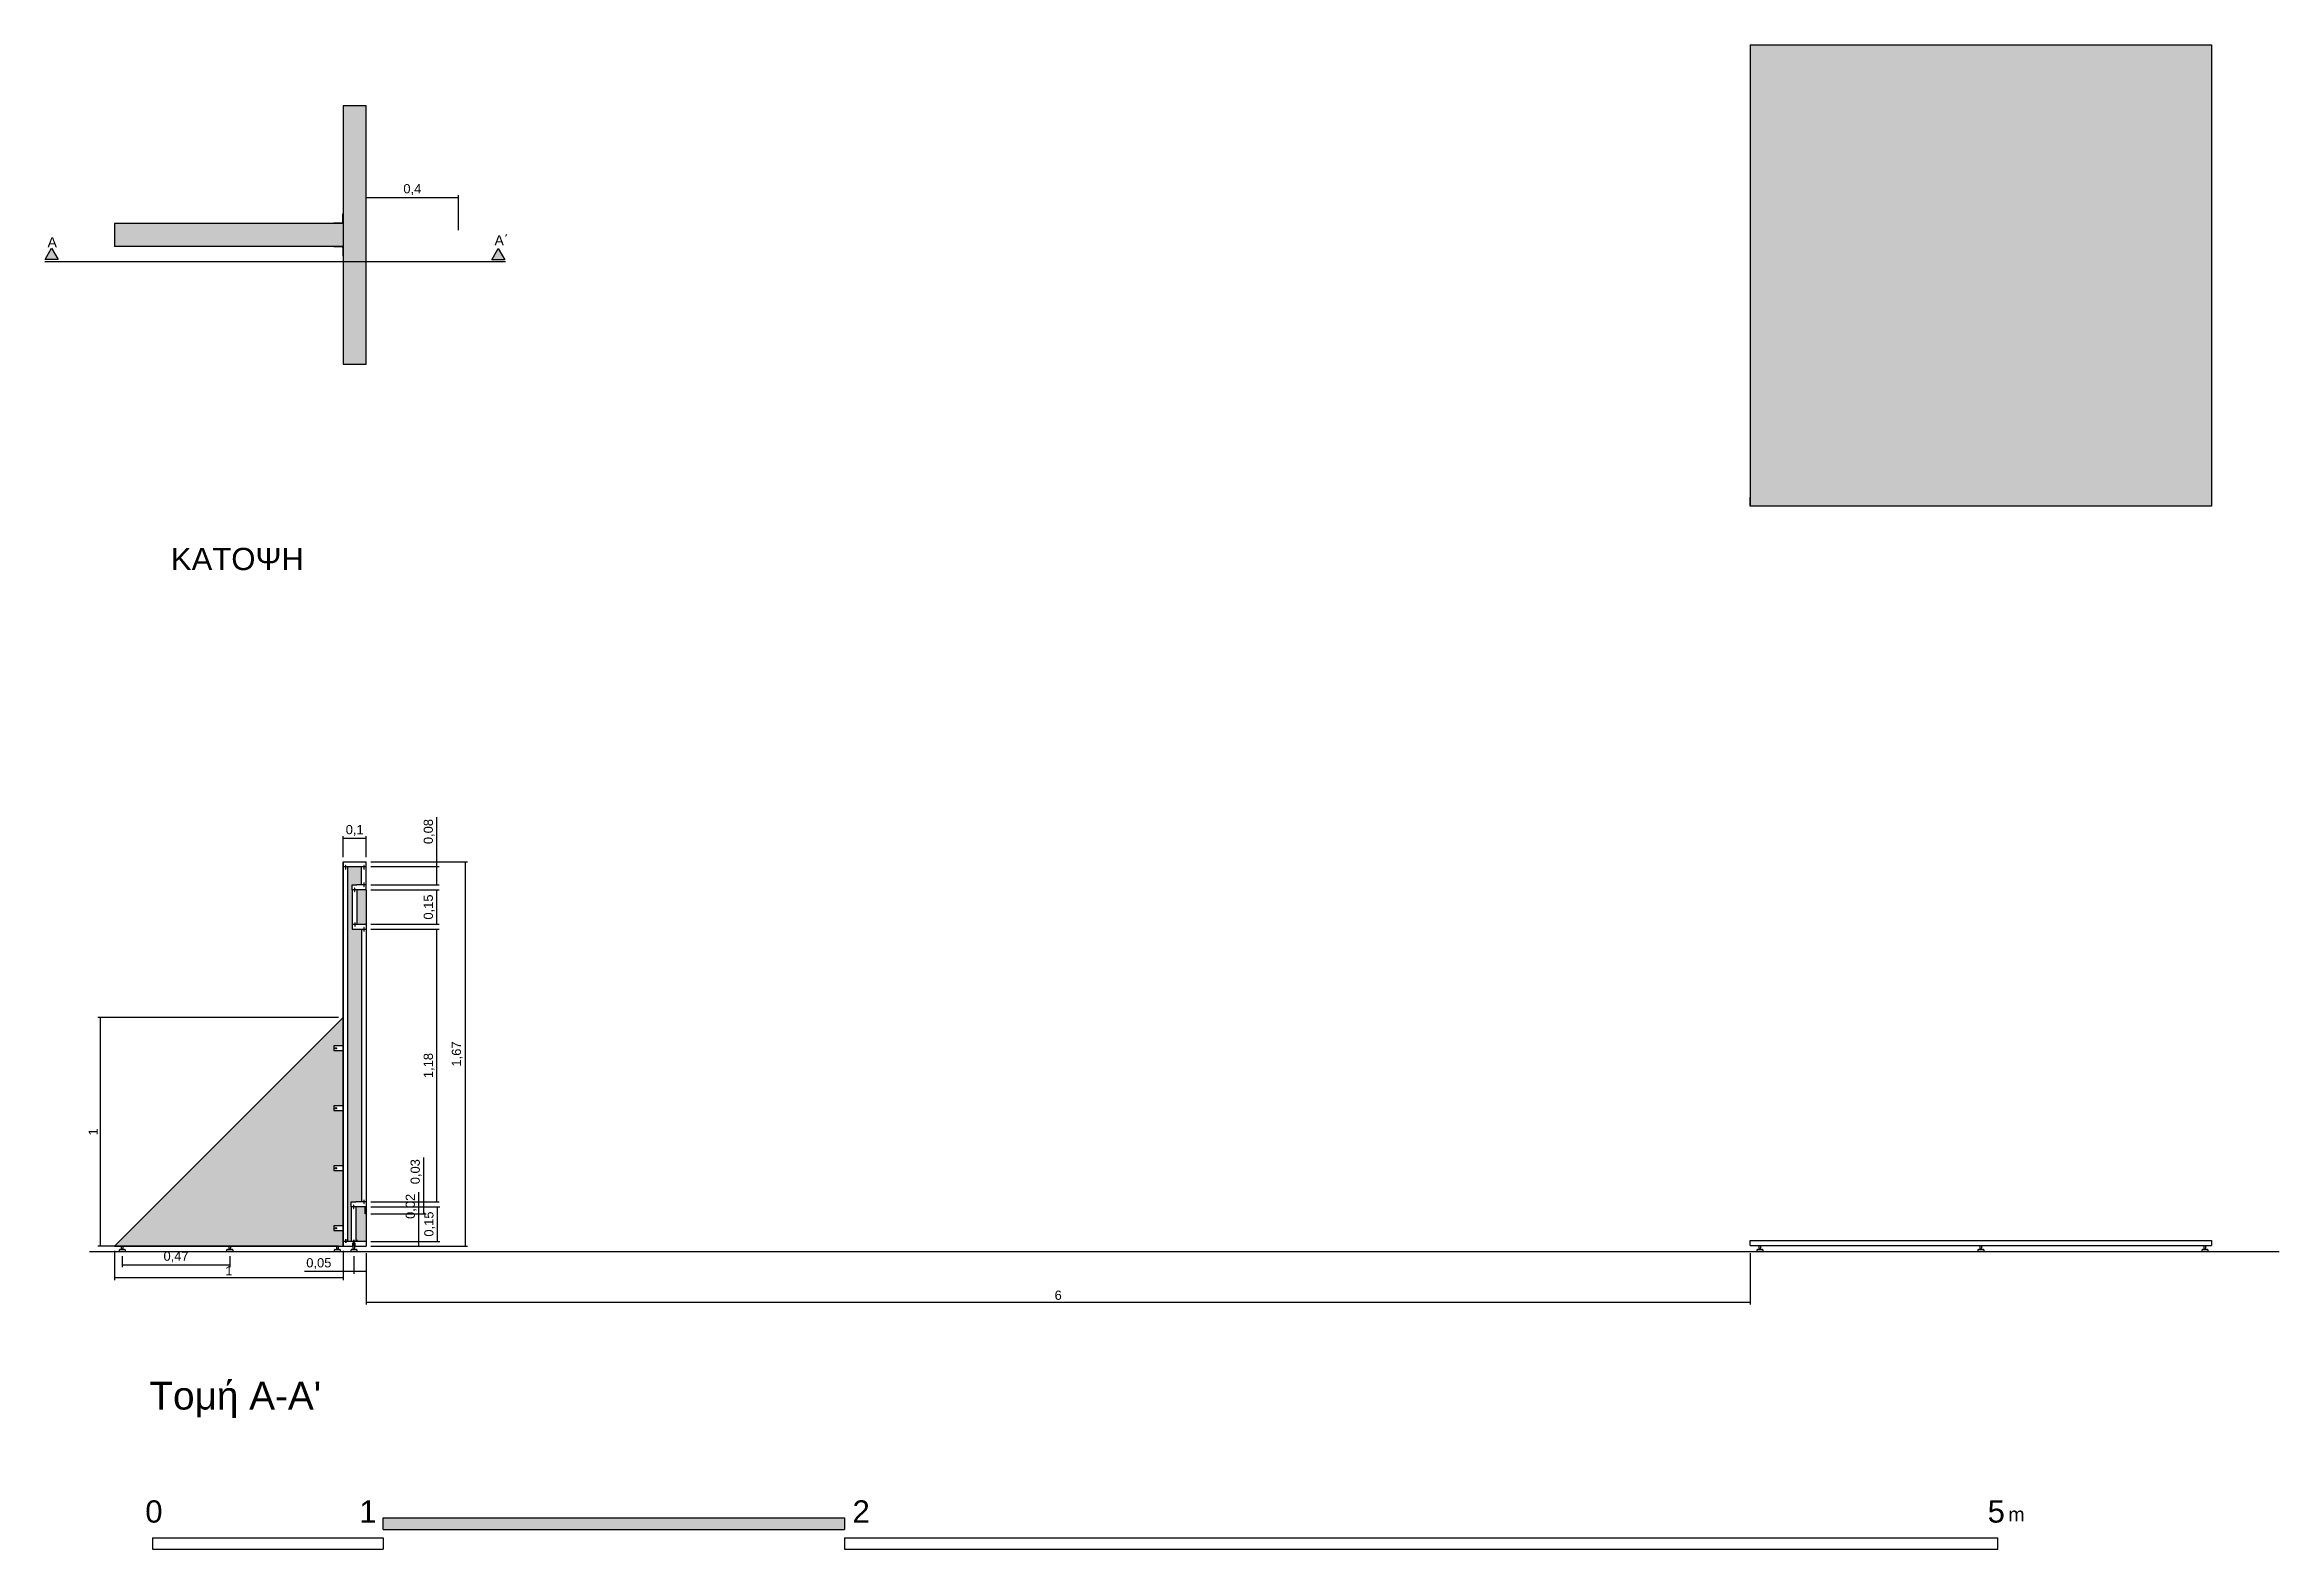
# Model space of a CAD drawing. Header units: millimetres. Extents: x 2883.6 to 2903.4, y 1594.7 to 1614.7.
# Drawn here: x 2883.6 to 2893.29, y 1601.48 to 1608 of the extents above; entities that cross this region are included whole.
import ezdxf

# ---------------------------------------------------------------- set-up
doc = ezdxf.new("R2010")
doc.units = ezdxf.units.MM
doc.header["$LTSCALE"] = 0.005
doc.linetypes.add('ACAD_ISO02W100', pattern=[15, 12, -3])
for name, color, linetype in [('hatch', 41, 'Continuous'), ('no cut', 21, 'Continuous'), ('photobooth', 61, 'Continuous'), ('γραμμές τομής', 10, 'Continuous'), ('διαστάσεις', 253, 'Continuous'), ('εδαφος', 254, 'Continuous'), ('ονομασίες', 255, 'Continuous')]:
    doc.layers.add(name, color=color, linetype=linetype)
doc.styles.get("Standard").update_dxf_attribs({"font": 'arial.ttf'})
doc.dimstyles.new('ISO-25', dxfattribs={"dimtxt": 0.04, "dimasz": 0.09, "dimexe": 0.01, "dimexo": 0.02, "dimgap": 0.01, "dimtad": 1, "dimtxsty": 'Standard', "dimblk": 'NONE', "dimcen": 0.01, "dimclrt": 256, "dimadec": 0, "dimazin": 0, "dimtfac": 1, "dimtmove": 0, "dimatfit": 3, "dimldrblk": 'NONE', "dimfxl": 1, "dimarcsym": 0})

msp = doc.modelspace()

# ---------------------------------------------------------------- texts
at = {"layer": 'γραμμές τομής', "char_height": 0.044389, "attachment_point": 7}
for s, insert in [('{\\fArial|b0|i0|c161|p34;Α}', (2883.6103, 1607.1213)), ('{\\fArial|b0|i0|c161|p34;Α΄}', (2885.548, 1607.1298))]:
    msp.add_mtext_dynamic_manual_height_columns(s, width=0.002242, gutter_width=0.2219, heights=[0], dxfattribs=dict(at, insert=insert))
at = {"layer": 'ονομασίες', "attachment_point": 1}
for s, width, gutter_width, heights, insert, char_height in [('ΚΑTOΨH', 0.03016, 0.4819, [0], (2884.1456, 1605.8193), 0.09638), ("{\\fArial|b0|i0|c161|p34;Τομή} {\\fArial|b0|i0|c161|p34;Α-Α' }", 1.153173, 0.6011, [0.1642], (2884.0522, 1602.2051), 0.12021), ('0', 0.03016, 0.4819, [0], (2884.0344, 1601.6913), 0.0964), ('1', 0.096382, 0.4819, [0], (2884.9623, 1601.6913), 0.0964), ('2', 0.03016, 0.4819, [0], (2887.1007, 1601.6913), 0.0964), ('5', 0.03016, 0.4819, [0], (2892.0217, 1601.6913), 0.0964), ('m', 0.019193, 0.3067, [0], (2892.1107, 1601.6611), 0.0613)]:
    msp.add_mtext_dynamic_manual_height_columns(s, width=width, gutter_width=gutter_width, heights=heights, dxfattribs=dict(at, insert=insert, char_height=char_height))

# ---------------------------------------------------------------- blocks, each defined once
blk = doc.blocks.new('*D11')
at = {"layer": 'Defpoints', "color": 0, "transparency": 16777216}
for p in [(2884.9922, 1602.8137), (2884.9922, 1602.7927), (2885.221, 1602.8137)]:
    blk.add_point(p, dxfattribs=at)
at = {"layer": 'διαστάσεις', "color": 0, "lineweight": -2, "transparency": 16777216}
for p, q in [((2885.221, 1602.8137), (2885.221, 1603.0272)), ((2885.0122, 1602.8137), (2885.231, 1602.8137)), ((2885.0122, 1602.7927), (2885.231, 1602.7927)), ((2885.221, 1602.7927), (2885.221, 1602.8137))]:
    blk.add_line(p, q, dxfattribs=at)
at = {"layer": 'διαστάσεις', "transparency": 16777216, "insert": (2885.1869, 1602.9655), "char_height": 0.04, "attachment_point": 5, "rotation": 90}
blk.add_mtext('0,02', dxfattribs=at)
blk = doc.blocks.new('_None')
blk = doc.blocks.new('*D12')
at = {"layer": 'Defpoints', "color": 0, "transparency": 16777216}
for p in [(2884.9922, 1602.9637), (2885.3016, 1602.9637), (2884.9922, 1602.8137)]:
    blk.add_point(p, dxfattribs=at)
at = {"layer": 'διαστάσεις', "color": 0, "lineweight": -2, "transparency": 16777216}
for p, q in [((2885.0122, 1602.9637), (2885.3116, 1602.9637)), ((2885.3016, 1602.8137), (2885.3016, 1602.9637)), ((2885.0122, 1602.8137), (2885.3116, 1602.8137))]:
    blk.add_line(p, q, dxfattribs=at)
at = {"layer": 'διαστάσεις', "transparency": 16777216, "insert": (2885.2675, 1602.8887), "char_height": 0.04, "attachment_point": 5, "rotation": 90}
blk.add_mtext('0,15', dxfattribs=at)
blk = doc.blocks.new('*D13')
at = {"layer": 'Defpoints', "color": 0, "transparency": 16777216}
for p in [(2884.9922, 1602.9637), (2885.2424, 1602.9637), (2884.9922, 1602.9337)]:
    blk.add_point(p, dxfattribs=at)
at = {"layer": 'διαστάσεις', "color": 0, "lineweight": -2, "transparency": 16777216}
for p, q in [((2885.2424, 1602.9637), (2885.2424, 1603.1776)), ((2885.0122, 1602.9637), (2885.2524, 1602.9637)), ((2885.2424, 1602.9337), (2885.2424, 1602.9637)), ((2885.0122, 1602.9337), (2885.2524, 1602.9337))]:
    blk.add_line(p, q, dxfattribs=at)
at = {"layer": 'διαστάσεις', "transparency": 16777216, "insert": (2885.2083, 1603.1157), "char_height": 0.04, "attachment_point": 5, "rotation": 90}
blk.add_mtext('0,03', dxfattribs=at)
blk = doc.blocks.new('*D14')
at = {"layer": 'Defpoints', "color": 0, "transparency": 16777216}
for p in [(2884.9922, 1604.1667), (2885.2991, 1604.1667), (2884.9922, 1602.9847)]:
    blk.add_point(p, dxfattribs=at)
at = {"layer": 'διαστάσεις', "color": 0, "lineweight": -2, "transparency": 16777216}
for p, q in [((2885.0122, 1604.1667), (2885.3091, 1604.1667)), ((2885.2991, 1602.9847), (2885.2991, 1604.1667)), ((2885.0122, 1602.9847), (2885.3091, 1602.9847))]:
    blk.add_line(p, q, dxfattribs=at)
at = {"layer": 'διαστάσεις', "transparency": 16777216, "insert": (2885.2651, 1603.5757), "char_height": 0.04, "attachment_point": 5, "rotation": 90}
blk.add_mtext('1,18', dxfattribs=at)
blk = doc.blocks.new('*D15')
at = {"layer": 'Defpoints', "color": 0, "transparency": 16777216}
for p in [(2884.9922, 1604.3377), (2885.2991, 1604.3377), (2884.9922, 1604.1877)]:
    blk.add_point(p, dxfattribs=at)
at = {"layer": 'διαστάσεις', "color": 0, "lineweight": -2, "transparency": 16777216}
for p, q in [((2885.0122, 1604.3377), (2885.3091, 1604.3377)), ((2885.2991, 1604.1877), (2885.2991, 1604.3377)), ((2885.0122, 1604.1877), (2885.3091, 1604.1877))]:
    blk.add_line(p, q, dxfattribs=at)
at = {"layer": 'διαστάσεις', "transparency": 16777216, "insert": (2885.2651, 1604.2627), "char_height": 0.04, "attachment_point": 5, "rotation": 90}
blk.add_mtext('0,15', dxfattribs=at)
blk = doc.blocks.new('*D16')
at = {"layer": 'Defpoints', "color": 0, "transparency": 16777216}
for p in [(2884.9922, 1604.4377), (2885.2991, 1604.4377), (2884.9922, 1604.3587)]:
    blk.add_point(p, dxfattribs=at)
at = {"layer": 'διαστάσεις', "color": 0, "lineweight": -2, "transparency": 16777216}
for p, q in [((2885.2991, 1604.4377), (2885.2991, 1604.6517)), ((2885.0122, 1604.4377), (2885.3091, 1604.4377)), ((2885.2991, 1604.3587), (2885.2991, 1604.4377)), ((2885.0122, 1604.3587), (2885.3091, 1604.3587))]:
    blk.add_line(p, q, dxfattribs=at)
at = {"layer": 'διαστάσεις', "transparency": 16777216, "insert": (2885.2651, 1604.5897), "char_height": 0.04, "attachment_point": 5, "rotation": 90}
blk.add_mtext('0,08', dxfattribs=at)
blk = doc.blocks.new('*D17')
at = {"layer": 'Defpoints', "color": 0, "transparency": 16777216}
for p in [(2884.9922, 1604.4587), (2884.9922, 1602.7927), (2885.421, 1602.7927)]:
    blk.add_point(p, dxfattribs=at)
at = {"layer": 'διαστάσεις', "color": 0, "lineweight": -2, "transparency": 16777216}
for p, q in [((2885.0122, 1604.4587), (2885.431, 1604.4587)), ((2885.421, 1604.4587), (2885.421, 1602.7927)), ((2885.0122, 1602.7927), (2885.431, 1602.7927))]:
    blk.add_line(p, q, dxfattribs=at)
at = {"layer": 'διαστάσεις', "transparency": 16777216, "insert": (2885.387, 1603.6257), "char_height": 0.04, "attachment_point": 5, "rotation": 90}
blk.add_mtext('1,67', dxfattribs=at)
blk = doc.blocks.new('*D18')
at = {"layer": 'Defpoints', "color": 0, "transparency": 16777216}
for p in [(2884.8922, 1603.7837), (2883.8386, 1602.7927), (2884.8922, 1602.7927)]:
    blk.add_point(p, dxfattribs=at)
at = {"layer": 'διαστάσεις', "color": 0, "lineweight": -2, "transparency": 16777216}
for p, q in [((2884.8722, 1603.7837), (2883.8286, 1603.7837)), ((2883.8386, 1603.7837), (2883.8386, 1602.7927)), ((2884.8722, 1602.7927), (2883.8286, 1602.7927))]:
    blk.add_line(p, q, dxfattribs=at)
at = {"layer": 'διαστάσεις', "transparency": 16777216, "insert": (2883.8086, 1603.2882), "char_height": 0.04, "attachment_point": 5, "rotation": 90}
blk.add_mtext('1', dxfattribs=at)
blk = doc.blocks.new('*D19')
at = {"layer": 'Defpoints', "color": 0, "transparency": 16777216}
for p in [(2883.9012, 1602.7927), (2884.8922, 1602.7927), (2883.9012, 1602.6562)]:
    blk.add_point(p, dxfattribs=at)
at = {"layer": 'διαστάσεις', "color": 0, "lineweight": -2, "transparency": 16777216}
for p, q in [((2883.9012, 1602.7727), (2883.9012, 1602.6462)), ((2884.8922, 1602.7727), (2884.8922, 1602.6462)), ((2884.8922, 1602.6562), (2883.9012, 1602.6562))]:
    blk.add_line(p, q, dxfattribs=at)
at = {"layer": 'διαστάσεις', "transparency": 16777216, "insert": (2884.3967, 1602.6863), "char_height": 0.04, "attachment_point": 5}
blk.add_mtext('1', dxfattribs=at)
blk = doc.blocks.new('*D20')
at = {"layer": 'Defpoints', "color": 0, "transparency": 16777216}
for p in [(2884.9922, 1604.5604), (2884.8922, 1604.4587), (2884.9922, 1604.4587)]:
    blk.add_point(p, dxfattribs=at)
at = {"layer": 'διαστάσεις', "color": 0, "lineweight": -2, "transparency": 16777216}
for p, q in [((2884.8922, 1604.4787), (2884.8922, 1604.5704)), ((2884.8922, 1604.5604), (2884.9922, 1604.5604)), ((2884.9922, 1604.4787), (2884.9922, 1604.5704))]:
    blk.add_line(p, q, dxfattribs=at)
at = {"layer": 'διαστάσεις', "transparency": 16777216, "insert": (2884.9422, 1604.5945), "char_height": 0.04, "attachment_point": 5}
blk.add_mtext('0,1', dxfattribs=at)
blk = doc.blocks.new('*D21')
at = {"layer": 'Defpoints', "color": 0, "transparency": 16777216}
for p in [(2883.9349, 1602.7698), (2884.401, 1602.7698), (2884.401, 1602.7118)]:
    blk.add_point(p, dxfattribs=at)
at = {"layer": 'διαστάσεις', "color": 0, "lineweight": -2, "transparency": 16777216}
for p, q in [((2883.9349, 1602.7498), (2883.9349, 1602.7018)), ((2884.401, 1602.7498), (2884.401, 1602.7018)), ((2883.9349, 1602.7118), (2884.401, 1602.7118))]:
    blk.add_line(p, q, dxfattribs=at)
at = {"layer": 'διαστάσεις', "transparency": 16777216, "insert": (2884.1679, 1602.7459), "char_height": 0.04, "attachment_point": 5}
blk.add_mtext('0,47', dxfattribs=at)
blk = doc.blocks.new('*D22')
at = {"layer": 'Defpoints', "color": 0, "transparency": 16777216}
for p in [(2884.9389, 1602.7698), (2884.9922, 1602.7698), (2884.9389, 1602.6832)]:
    blk.add_point(p, dxfattribs=at)
at = {"layer": 'διαστάσεις', "color": 0, "lineweight": -2, "transparency": 16777216}
for p, q in [((2884.9389, 1602.7498), (2884.9389, 1602.6732)), ((2884.9922, 1602.7498), (2884.9922, 1602.6732)), ((2884.9389, 1602.6832), (2884.7247, 1602.6832)), ((2884.9922, 1602.6832), (2884.9389, 1602.6832))]:
    blk.add_line(p, q, dxfattribs=at)
at = {"layer": 'διαστάσεις', "transparency": 16777216, "insert": (2884.7868, 1602.7172), "char_height": 0.04, "attachment_point": 5}
blk.add_mtext('0,05', dxfattribs=at)
blk = doc.blocks.new('*D23')
at = {"layer": 'Defpoints', "color": 0, "transparency": 16777216}
for p in [(2884.9922, 1602.7821), (2890.9922, 1602.7821), (2890.9922, 1602.5496)]:
    blk.add_point(p, dxfattribs=at)
at = {"layer": 'διαστάσεις', "color": 0, "lineweight": -2, "transparency": 16777216}
for p, q in [((2884.9922, 1602.7621), (2884.9922, 1602.5396)), ((2890.9922, 1602.7621), (2890.9922, 1602.5396)), ((2884.9922, 1602.5496), (2890.9922, 1602.5496))]:
    blk.add_line(p, q, dxfattribs=at)
at = {"layer": 'διαστάσεις', "transparency": 16777216, "insert": (2887.9922, 1602.58), "char_height": 0.04, "attachment_point": 5}
blk.add_mtext('6', dxfattribs=at)
blk = doc.blocks.new('*D25')
at = {"layer": 'Defpoints', "color": 0, "transparency": 16777216}
for p in [(2885.3922, 1607.3379), (2884.9922, 1607.1755), (2885.3922, 1607.1755)]:
    blk.add_point(p, dxfattribs=at)
at = {"layer": 'ονομασίες', "color": 0, "lineweight": -2, "transparency": 16777216}
for p, q in [((2884.9922, 1607.1955), (2884.9922, 1607.3479)), ((2884.9922, 1607.3379), (2885.3922, 1607.3379)), ((2885.3922, 1607.1955), (2885.3922, 1607.3479))]:
    blk.add_line(p, q, dxfattribs=at)
at = {"layer": 'ονομασίες', "transparency": 16777216, "insert": (2885.1922, 1607.3719), "char_height": 0.04, "attachment_point": 5}
blk.add_mtext('0,4', dxfattribs=at)

# ---------------------------------------------------------------- dimensions: what is measured, and where the dimension line sits
at = {"layer": 'διαστάσεις'}
for base, p1, p2, picture, middle in [((2884.9922, 1604.5604), (2884.8922, 1604.4587), (2884.9922, 1604.4587), '*D20', (2884.9422, 1604.5945)), ((2884.401, 1602.7118), (2883.9349, 1602.7698), (2884.401, 1602.7698), '*D21', (2884.1679, 1602.7459)), ((2884.9389, 1602.6832), (2884.9922, 1602.7698), (2884.9389, 1602.7698), '*D22', (2884.7868, 1602.7172)), ((2890.9922, 1602.5496), (2884.9922, 1602.7821), (2890.9922, 1602.7821), '*D23', (2887.9922, 1602.58))]:
    dim = msp.add_linear_dim(base=base, p1=p1, p2=p2, dimstyle='ISO-25', dxfattribs=at)
    dim.commit()
    dim.dimension.update_dxf_attribs({"geometry": picture, "text_midpoint": middle})
for base, p1, p2, picture, middle in [((2885.2991, 1604.4377), (2884.9922, 1604.3587), (2884.9922, 1604.4377), '*D16', (2885.2651, 1604.5897)), ((2885.421, 1602.7927), (2884.9922, 1604.4587), (2884.9922, 1602.7927), '*D17', (2885.387, 1603.6257)), ((2885.2991, 1604.3377), (2884.9922, 1604.1877), (2884.9922, 1604.3377), '*D15', (2885.2651, 1604.2627)), ((2885.2991, 1604.1667), (2884.9922, 1602.9847), (2884.9922, 1604.1667), '*D14', (2885.2651, 1603.5757)), ((2885.2424, 1602.9637), (2884.9922, 1602.9337), (2884.9922, 1602.9637), '*D13', (2885.2083, 1603.1157)), ((2885.221, 1602.8137), (2884.9922, 1602.7927), (2884.9922, 1602.8137), '*D11', (2885.1869, 1602.9655)), ((2885.3016, 1602.9637), (2884.9922, 1602.8137), (2884.9922, 1602.9637), '*D12', (2885.2675, 1602.8887))]:
    dim = msp.add_linear_dim(base=base, p1=p1, p2=p2, angle=90, dimstyle='ISO-25', dxfattribs=at)
    dim.commit()
    dim.dimension.update_dxf_attribs({"geometry": picture, "text_midpoint": middle})
dim = msp.add_linear_dim(base=(2883.8386, 1602.7927), p1=(2884.8922, 1603.7837), p2=(2884.8922, 1602.7927), angle=90, text='1', dimstyle='ISO-25', dxfattribs=at)
dim.commit()
dim.dimension.update_dxf_attribs({"geometry": '*D18', "text_midpoint": (2883.8086, 1603.2882)})
dim = msp.add_linear_dim(base=(2883.9012, 1602.6562), p1=(2884.8922, 1602.7927), p2=(2883.9012, 1602.7927), text='1', dimstyle='ISO-25', dxfattribs=at)
dim.commit()
dim.dimension.update_dxf_attribs({"geometry": '*D19', "text_midpoint": (2884.3967, 1602.6863)})
at = {"layer": 'ονομασίες'}
dim = msp.add_linear_dim(base=(2885.3922, 1607.3379), p1=(2884.9922, 1607.1755), p2=(2885.3922, 1607.1755), dimstyle='ISO-25', dxfattribs=at)
dim.commit()
dim.dimension.update_dxf_attribs({"geometry": '*D25', "text_midpoint": (2885.1922, 1607.3719)})

# ---------------------------------------------------------------- hatches: boundary and pattern name
at = {"layer": 'hatch', "transparency": 33554559}
h = msp.add_hatch(color=256, dxfattribs=at)
h.dxf.hatch_style = 1
h.paths.add_polyline_path([(2892.9922, 1607.9998), (2890.9922, 1607.9998), (2890.9922, 1605.9998), (2892.9922, 1605.9998)])
h = msp.add_hatch(color=256, dxfattribs=at)
h.dxf.hatch_style = 1
h.paths.add_polyline_path([(2884.9922, 1607.7355), (2884.8922, 1607.7355), (2884.8922, 1606.6155), (2884.9922, 1606.6155)])
h.paths.add_polyline_path([(2884.8922, 1607.2255), (2883.9012, 1607.2255), (2883.9012, 1607.1255), (2884.8922, 1607.1255)])
h = msp.add_hatch(color=256, dxfattribs=at)
h.dxf.hatch_style = 1
h.paths.add_polyline_path([(2884.8922, 1607.2665), (2884.8912, 1607.2665), (2884.8912, 1607.2265), (2884.8522, 1607.2265), (2884.8522, 1607.2255), (2884.8922, 1607.2255)])
h.paths.add_polyline_path([(2884.8922, 1607.1255), (2884.8522, 1607.1255), (2884.8522, 1607.1245), (2884.8912, 1607.1245), (2884.8912, 1607.0845), (2884.8922, 1607.0845)])
at = {"layer": 'hatch', "linetype": 'ACAD_ISO02W100', "transparency": 33554483}
h = msp.add_hatch(color=256, dxfattribs=at)
h.dxf.hatch_style = 1
h.paths.add_polyline_path([(2884.9712, 1604.1667), (2884.9522, 1604.1667), (2884.9312, 1604.1667), (2884.9312, 1604.1877), (2884.9312, 1604.3377), (2884.9312, 1604.3587), (2884.9522, 1604.3587), (2884.9712, 1604.3587), (2884.9712, 1604.4377), (2884.9132, 1604.4377), (2884.9132, 1602.8137), (2884.9268, 1602.8137), (2884.9268, 1602.9637), (2884.9268, 1602.9847), (2884.9478, 1602.9847), (2884.9712, 1602.9847)])
at = {"layer": 'hatch', "linetype": 'ACAD_ISO02W100', "transparency": 33554457}
h = msp.add_hatch(color=256, dxfattribs=at)
h.dxf.hatch_style = 1
h.paths.add_polyline_path([(2884.9922, 1604.3377), (2884.9522, 1604.3377), (2884.9522, 1604.1877), (2884.9922, 1604.1877)])
at = {"layer": 'hatch', "linetype": 'ACAD_ISO02W100', "transparency": 33554559}
h = msp.add_hatch(color=256, dxfattribs=at)
h.dxf.hatch_style = 1
h.paths.add_polyline_path([(2884.8512, 1603.1406), (2884.8922, 1603.1406), (2884.8922, 1603.3806), (2884.8512, 1603.3806), (2884.8512, 1603.4006), (2884.8922, 1603.4006), (2884.8922, 1603.6406), (2884.8512, 1603.6406), (2884.8512, 1603.6606), (2884.8922, 1603.6606), (2884.8922, 1603.7837), (2883.9012, 1602.7927), (2884.8922, 1602.7927), (2884.8922, 1602.8606), (2884.8512, 1602.8606), (2884.8512, 1602.8806), (2884.8922, 1602.8806), (2884.8922, 1603.1206), (2884.8512, 1603.1206)])
at = {"layer": 'hatch', "linetype": 'ACAD_ISO02W100', "transparency": 33554457}
h = msp.add_hatch(color=256, dxfattribs=at)
h.dxf.hatch_style = 1
h.paths.add_polyline_path([(2884.9922, 1602.9337), (2884.9878, 1602.9337), (2884.9878, 1602.9637), (2884.9478, 1602.9637), (2884.9478, 1602.8169), (2884.9547, 1602.8169), (2884.9547, 1602.8137), (2884.9922, 1602.8137)])
at = {"layer": 'no cut', "transparency": 33554579}
h = msp.add_hatch(dxfattribs=at)
h.set_pattern_fill('ANGLE', color=256)
h.set_pattern_definition([(0, (0, 0), (0, 6.985), [5.08, -1.905]), (90, (0, 0), (-6.985, 4e-16), [5.08, -1.905])])
h.paths.add_polyline_path([(2885.3677, 1607.1755, 1), (2885.4167, 1607.1755, 1)])
at = {"layer": 'γραμμές τομής', "transparency": 33554559}
h = msp.add_hatch(color=256, dxfattribs=at)
h.dxf.hatch_style = 1
h.paths.add_polyline_path([(2883.6001, 1607.0689), (2883.657, 1607.0689), (2883.6285, 1607.1182)])
h.paths.add_polyline_path([(2885.5364, 1607.0675), (2885.5933, 1607.0675), (2885.5649, 1607.1168)])
at = {"layer": 'ονομασίες', "transparency": 33554687}
h = msp.add_hatch(color=256, dxfattribs=at)
h.dxf.hatch_style = 1
h.paths.add_polyline_path([(2887.0653, 1601.5656), (2887.0653, 1601.6156), (2885.0653, 1601.6156), (2885.0653, 1601.5656)])

# ---------------------------------------------------------------- linework, layer by layer
at = {"layer": 'hatch'}
msp.add_line((2884.9922, 1604.3377), (2884.9922, 1604.1877), dxfattribs=at)
at = {"layer": 'no cut'}
msp.add_line((2884.9922, 1602.9337), (2884.9922, 1602.8137), dxfattribs=at)
at = {"layer": 'photobooth'}
for p, q in [((2890.9922, 1607.9998), (2890.9922, 1605.9998)), ((2890.9922, 1607.9998), (2892.9922, 1607.9998)), ((2892.9922, 1607.9998), (2892.9922, 1605.9998)), ((2884.9922, 1607.7355), (2884.8922, 1607.7355)), ((2884.8922, 1607.7355), (2884.8922, 1606.6155)), ((2884.9922, 1606.6155), (2884.9922, 1607.7355)), ((2884.8922, 1607.2255), (2883.9012, 1607.2255)), ((2883.9012, 1607.2255), (2883.9012, 1607.1255)), ((2884.8912, 1607.2265), (2884.8522, 1607.2265)), ((2884.8522, 1607.2255), (2884.8522, 1607.2265)), ((2884.8912, 1607.2265), (2884.8872, 1607.2265)), ((2884.8912, 1607.2265), (2884.8872, 1607.2265)), ((2884.8912, 1607.2265), (2884.8912, 1607.2665)), ((2884.8922, 1607.2665), (2884.8912, 1607.2665)), ((2884.8912, 1607.2305), (2884.8912, 1607.2265)), ((2884.8922, 1607.2255), (2884.8922, 1607.2665)), ((2884.8922, 1607.1255), (2883.9012, 1607.1255)), ((2884.8522, 1607.1255), (2884.8522, 1607.1245)), ((2884.8912, 1607.1245), (2884.8522, 1607.1245)), ((2884.8912, 1607.1205), (2884.8912, 1607.1245)), ((2884.8912, 1607.1245), (2884.8912, 1607.0845)), ((2884.8922, 1607.0845), (2884.8912, 1607.0845)), ((2884.8922, 1606.6155), (2884.9922, 1606.6155)), ((2890.9922, 1605.9998), (2890.9922, 1606.0388)), ((2892.9922, 1605.9998), (2890.9922, 1605.9998)), ((2884.8922, 1602.8137), (2884.8922, 1604.4587)), ((2884.8922, 1604.4587), (2884.9922, 1604.4587)), ((2884.8922, 1604.4587), (2884.8922, 1602.9337)), ((2884.8922, 1604.4377), (2884.9922, 1604.4377)), ((2884.9132, 1602.8137), (2884.9132, 1604.4377)), ((2884.9712, 1604.3587), (2884.9712, 1604.4377)), ((2884.9922, 1604.3377), (2884.9922, 1604.4587)), ((2884.9312, 1604.3377), (2884.9312, 1604.3587)), ((2884.9312, 1604.3587), (2884.9522, 1604.3587)), ((2884.9922, 1604.3377), (2884.9312, 1604.3377)), ((2884.9312, 1604.3377), (2884.9312, 1604.1877)), ((2884.9922, 1604.3587), (2884.9522, 1604.3587)), ((2884.9522, 1604.3377), (2884.9522, 1604.1877)), ((2884.9312, 1604.1877), (2884.9922, 1604.1877)), ((2884.9312, 1604.1877), (2884.9312, 1604.1667)), ((2884.9312, 1604.1667), (2884.9522, 1604.1667)), ((2884.9522, 1604.1667), (2884.9922, 1604.1667)), ((2884.9712, 1604.1667), (2884.9712, 1602.9847)), ((2884.9922, 1604.1877), (2884.9922, 1602.9637)), ((2884.8922, 1603.7837), (2883.9012, 1602.7927)), ((2884.8922, 1603.6606), (2884.8512, 1603.6606)), ((2884.8512, 1603.6606), (2884.8512, 1603.6406)), ((2884.8512, 1603.6406), (2884.8922, 1603.6406)), ((2884.8912, 1603.6606), (2884.8912, 1603.6406)), ((2884.8922, 1603.6506), (2884.8922, 1602.7927)), ((2884.8922, 1603.6506), (2884.8922, 1602.8521)), ((2884.8922, 1603.6506), (2884.8922, 1602.8521)), ((2884.8912, 1603.4006), (2884.8512, 1603.4006)), ((2884.8512, 1603.4006), (2884.8512, 1603.3806)), ((2884.8512, 1603.3806), (2884.8922, 1603.3806)), ((2884.8922, 1603.4006), (2884.8912, 1603.4006)), ((2884.8912, 1603.4006), (2884.8912, 1603.3806)), ((2884.8922, 1603.4006), (2884.8922, 1603.3806)), ((2884.8922, 1603.1406), (2884.8512, 1603.1406)), ((2884.8512, 1603.1406), (2884.8512, 1603.1206)), ((2884.8912, 1603.1406), (2884.8912, 1603.1206)), ((2884.8512, 1603.1206), (2884.8922, 1603.1206)), ((2884.9268, 1602.9637), (2884.9268, 1602.9847)), ((2884.9268, 1602.9847), (2884.9478, 1602.9847)), ((2884.9878, 1602.9637), (2884.9268, 1602.9637)), ((2884.9268, 1602.9637), (2884.9268, 1602.8137)), ((2884.9922, 1602.9847), (2884.9478, 1602.9847)), ((2884.9478, 1602.9637), (2884.9478, 1602.8137)), ((2884.8922, 1602.8806), (2884.8512, 1602.8806)), ((2884.8512, 1602.8806), (2884.8512, 1602.8606)), ((2884.8512, 1602.8606), (2884.8922, 1602.8606)), ((2884.8912, 1602.8806), (2884.8912, 1602.8606)), ((2883.9012, 1602.7927), (2884.8922, 1602.7927)), ((2883.9224, 1602.7698), (2883.9224, 1602.777)), ((2883.9224, 1602.7698), (2883.9474, 1602.7698)), ((2883.9248, 1602.7788), (2883.945, 1602.7788)), ((2883.9474, 1602.777), (2883.9474, 1602.7698)), ((2884.3885, 1602.7698), (2884.3885, 1602.777)), ((2884.3885, 1602.7698), (2884.4135, 1602.7698)), ((2884.3909, 1602.7788), (2884.4111, 1602.7788)), ((2884.4135, 1602.777), (2884.4135, 1602.7698)), ((2884.8549, 1602.7698), (2884.8549, 1602.777)), ((2884.8549, 1602.7698), (2884.8799, 1602.7698)), ((2884.8573, 1602.7788), (2884.8775, 1602.7788)), ((2884.8799, 1602.777), (2884.8799, 1602.7698)), ((2884.9922, 1602.8137), (2884.8922, 1602.8137)), ((2884.8922, 1602.7927), (2884.8922, 1602.8137)), ((2884.8922, 1602.7927), (2884.9094, 1602.7927)), ((2884.9094, 1602.7927), (2884.9357, 1602.7927)), ((2884.9264, 1602.7698), (2884.9264, 1602.777)), ((2884.9264, 1602.7698), (2884.9514, 1602.7698)), ((2884.9288, 1602.7788), (2884.949, 1602.7788)), ((2884.9349, 1602.7927), (2884.9349, 1602.8076)), ((2884.9349, 1602.8076), (2884.9426, 1602.8076)), ((2884.9357, 1602.7927), (2884.9357, 1602.8068)), ((2884.9357, 1602.8068), (2884.9417, 1602.8068)), ((2884.9417, 1602.7958), (2884.9417, 1602.8068)), ((2884.9417, 1602.8068), (2884.9417, 1602.8068)), ((2884.9417, 1602.7927), (2884.9922, 1602.7927)), ((2884.9426, 1602.8076), (2884.9426, 1602.7927)), ((2884.9547, 1602.8169), (2884.9478, 1602.8169)), ((2884.9514, 1602.777), (2884.9514, 1602.7698)), ((2884.9547, 1602.8137), (2884.9547, 1602.8167)), ((2884.9922, 1602.8137), (2884.9922, 1602.7927)), ((2890.9922, 1602.7958), (2890.9922, 1602.8168)), ((2890.9922, 1602.8168), (2892.9922, 1602.8168)), ((2890.9922, 1602.7958), (2891.9922, 1602.7958)), ((2891.0222, 1602.7698), (2891.0222, 1602.777)), ((2891.0222, 1602.7698), (2891.0472, 1602.7698)), ((2891.0247, 1602.7788), (2891.0448, 1602.7788)), ((2891.0472, 1602.777), (2891.0472, 1602.7698)), ((2891.9799, 1602.7698), (2891.9799, 1602.777)), ((2891.9799, 1602.7698), (2892.0049, 1602.7698)), ((2891.9823, 1602.7788), (2892.0025, 1602.7788)), ((2891.9922, 1602.7958), (2892.9922, 1602.7958)), ((2892.0049, 1602.777), (2892.0049, 1602.7698)), ((2892.9511, 1602.7698), (2892.9511, 1602.777)), ((2892.9511, 1602.7698), (2892.9761, 1602.7698)), ((2892.9535, 1602.7788), (2892.9737, 1602.7788)), ((2892.9761, 1602.777), (2892.9761, 1602.7698)), ((2892.9922, 1602.8168), (2892.9922, 1602.7958))]:
    msp.add_line(p, q, dxfattribs=at)
for points in [[(2884.9025, 1604.427), (2884.9036, 1604.427), (2884.9036, 1604.4421), (2884.9025, 1604.4421)], [(2884.9819, 1604.427), (2884.9829, 1604.427), (2884.9829, 1604.4421), (2884.9819, 1604.4421)], [(2884.9416, 1604.3298), (2884.9426, 1604.3298), (2884.9426, 1604.3448), (2884.9416, 1604.3448)], [(2884.9819, 1604.352), (2884.9829, 1604.352), (2884.9829, 1604.3671), (2884.9819, 1604.3671)], [(2884.9426, 1604.1797), (2884.9437, 1604.1797), (2884.9437, 1604.1948), (2884.9426, 1604.1948)], [(2884.9819, 1604.1587), (2884.9829, 1604.1587), (2884.9829, 1604.1737), (2884.9819, 1604.1737)], [(2884.9373, 1602.9557), (2884.9384, 1602.9557), (2884.9384, 1602.9707), (2884.9373, 1602.9707)], [(2884.9819, 1602.9777), (2884.9829, 1602.9777), (2884.9829, 1602.9928), (2884.9819, 1602.9928)], [(2884.9034, 1602.808), (2884.9044, 1602.808), (2884.9044, 1602.823), (2884.9034, 1602.823)], [(2884.9382, 1602.8097), (2884.9392, 1602.8097), (2884.9392, 1602.8205), (2884.9382, 1602.8205)]]:
    msp.add_lwpolyline(points, close=True, dxfattribs=at)
for points in [[(2884.9878, 1602.9637), (2884.9922, 1602.9637), (2884.9922, 1602.9337), (2884.9878, 1602.9337), (2884.9878, 1602.9637)], [(2883.9391, 1602.7788), (2883.9391, 1602.7798), (2883.9304, 1602.7798), (2883.9304, 1602.7788)], [(2883.9317, 1602.7798), (2883.9317, 1602.7927)], [(2883.9377, 1602.7927), (2883.9377, 1602.7798)], [(2884.4052, 1602.7788), (2884.4052, 1602.7798), (2884.3964, 1602.7798), (2884.3964, 1602.7788)], [(2884.3978, 1602.7798), (2884.3978, 1602.7927)], [(2884.4038, 1602.7927), (2884.4038, 1602.7798)], [(2884.8716, 1602.7788), (2884.8716, 1602.7798), (2884.8628, 1602.7798), (2884.8628, 1602.7788)], [(2884.8642, 1602.7798), (2884.8642, 1602.7927)], [(2884.8702, 1602.7927), (2884.8702, 1602.7798)], [(2884.9431, 1602.7788), (2884.9431, 1602.7798), (2884.9343, 1602.7798), (2884.9343, 1602.7788)], [(2884.9357, 1602.7798), (2884.9357, 1602.7958), (2884.9417, 1602.7958), (2884.9417, 1602.7798)], [(2891.0389, 1602.7788), (2891.0389, 1602.7798), (2891.0302, 1602.7798), (2891.0302, 1602.7788)], [(2891.0316, 1602.7798), (2891.0316, 1602.7958), (2891.0376, 1602.7958), (2891.0376, 1602.7798)], [(2891.9966, 1602.7788), (2891.9966, 1602.7798), (2891.9878, 1602.7798), (2891.9878, 1602.7788)], [(2891.9892, 1602.7798), (2891.9892, 1602.7958), (2891.9952, 1602.7958), (2891.9952, 1602.7798)], [(2892.9678, 1602.7788), (2892.9678, 1602.7798), (2892.9591, 1602.7798), (2892.9591, 1602.7788)], [(2892.9604, 1602.7798), (2892.9604, 1602.7958), (2892.9664, 1602.7958), (2892.9664, 1602.7798)]]:
    msp.add_lwpolyline(points, dxfattribs=at)
for centre in [(2884.8609, 1603.6504), (2884.8609, 1603.3904), (2884.8609, 1603.1304), (2884.8609, 1602.8704)]:
    msp.add_circle(centre, 0.00275, dxfattribs=at)
for centre, start, end in [((2883.9249, 1602.7762), 89.16117, 161.17155), ((2883.945, 1602.7762), 18.82845, 90.83883), ((2884.3909, 1602.7762), 89.16117, 161.17155), ((2884.411, 1602.7762), 18.82845, 90.83883), ((2884.8573, 1602.7762), 89.16117, 161.17155), ((2884.8774, 1602.7762), 18.82845, 90.83883), ((2884.9288, 1602.7762), 89.16117, 161.17155), ((2884.9489, 1602.7762), 18.82845, 90.83883), ((2891.0247, 1602.7762), 89.16117, 161.17155), ((2891.0448, 1602.7762), 18.82845, 90.83883), ((2891.9823, 1602.7762), 89.16117, 161.17155), ((2892.0025, 1602.7762), 18.82845, 90.83883), ((2892.9536, 1602.7762), 89.16117, 161.17155), ((2892.9737, 1602.7762), 18.82845, 90.83883)]:
    msp.add_arc(centre, 0.00259, start, end, dxfattribs=at)
at = {"layer": 'γραμμές τομής'}
msp.add_line((2885.5956, 1607.0587), (2883.5983, 1607.0587), dxfattribs=at)
for points in [[(2883.6285, 1607.1182), (2883.657, 1607.0689), (2883.6001, 1607.0689)], [(2885.5649, 1607.1168), (2885.5933, 1607.0675), (2885.5364, 1607.0675)]]:
    msp.add_lwpolyline(points, close=True, dxfattribs=at)
at = {"layer": 'εδαφος'}
msp.add_line((2883.7926, 1602.7698), (2893.2861, 1602.7698), dxfattribs=at)
at = {"layer": 'ονομασίες'}
for p, q in [((2885.0653, 1601.5656), (2885.0653, 1601.6156)), ((2885.0653, 1601.6156), (2887.0653, 1601.6156)), ((2887.0653, 1601.6156), (2887.0653, 1601.5656)), ((2884.0653, 1601.5292), (2885.0653, 1601.5292)), ((2884.0653, 1601.5292), (2884.0653, 1601.4792)), ((2885.0653, 1601.5656), (2887.0653, 1601.5656)), ((2885.0653, 1601.5292), (2885.0653, 1601.4792)), ((2887.0653, 1601.5292), (2892.0653, 1601.5292)), ((2887.0653, 1601.5292), (2887.0653, 1601.4792)), ((2892.0653, 1601.4792), (2892.0653, 1601.5292)), ((2884.0653, 1601.4792), (2885.0653, 1601.4792)), ((2887.0653, 1601.4792), (2892.0653, 1601.4792))]:
    msp.add_line(p, q, dxfattribs=at)

msp.set_redraw_order([(e.dxf.handle, doc.entitydb.next_handle()) for e in msp.query("TEXT MTEXT ATTDEF DIMENSION ARC_DIMENSION")])  # texts and dimensions are drawn at this point

doc.saveas('drawing.dxf')
